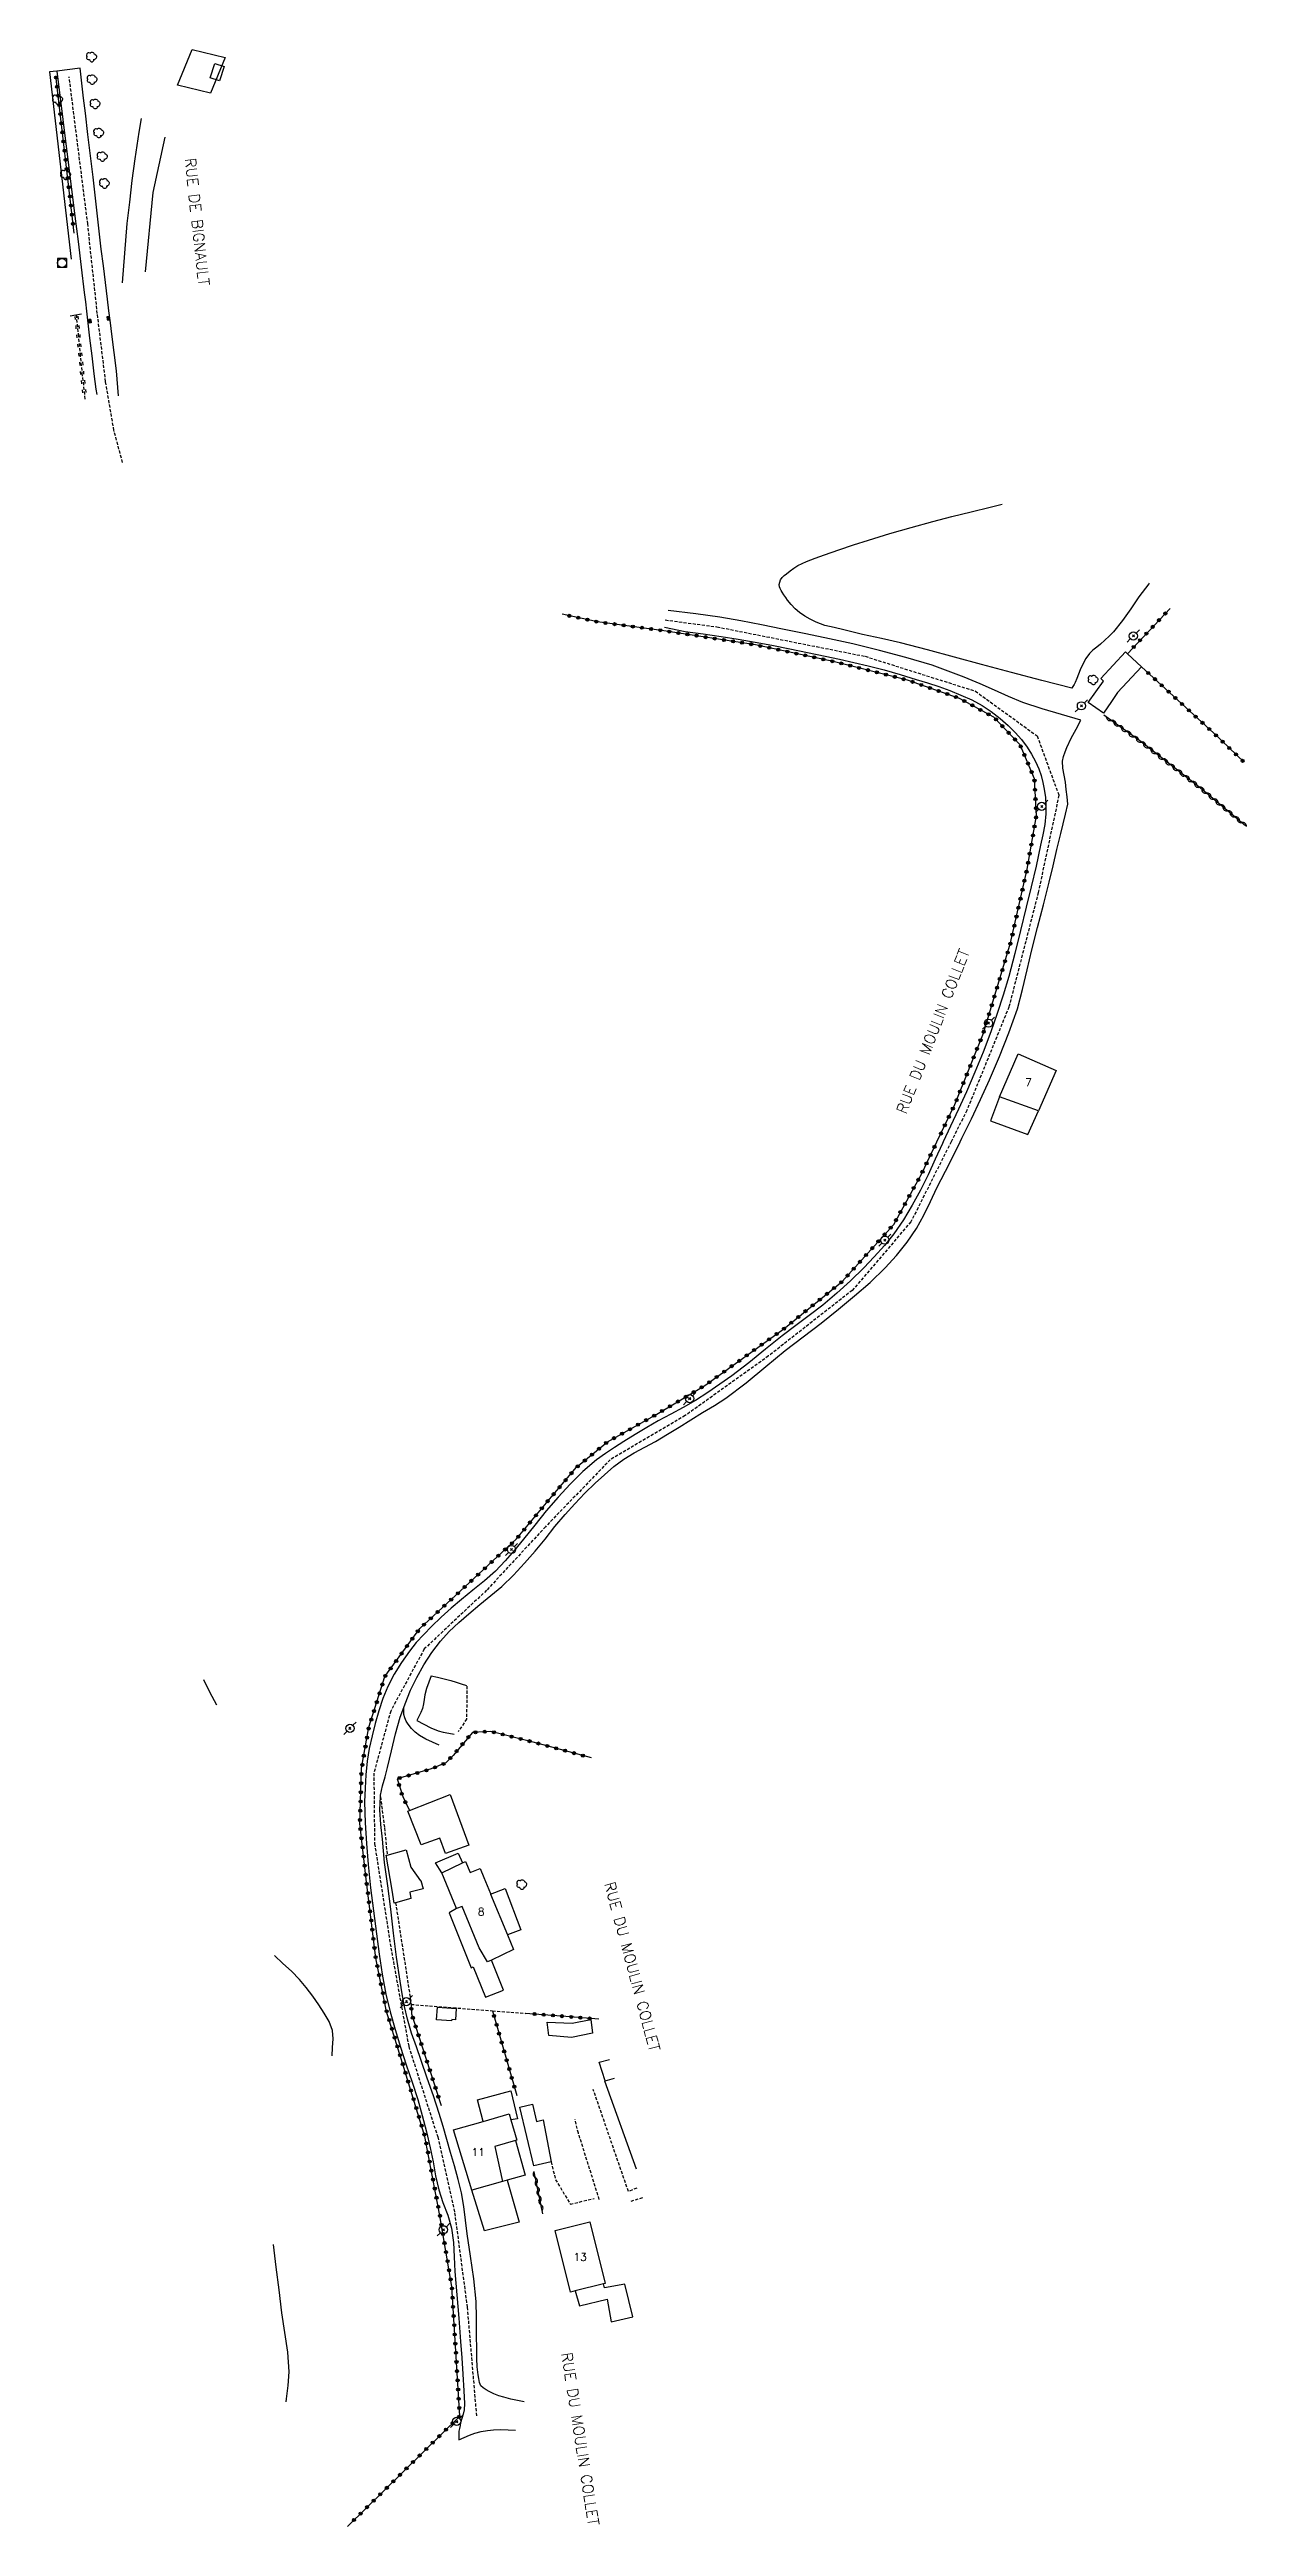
# Model space of a CAD drawing. Header units: millimetres. Extents: x 133168 to 134000, y 130000 to 131000.
# Drawn here: x 133593.2 to 133788.3, y 130450.4 to 130854 of the extents above; entities that cross this region are included whole.
import ezdxf
from ezdxf.enums import TextEntityAlignment as Align

# ---------------------------------------------------------------- set-up
doc = ezdxf.new("R2010")
doc.units = ezdxf.units.MM
doc.linetypes.add('DASHED', pattern=[0.75, 0.5, -0.25])
doc.layers.get('0').update_dxf_attribs({"linetype": 'CONTINUOUS'})
for name, color, linetype in [('W0001', 6, 'DASHED'), ('W0006', 2, 'CONTINUOUS'), ('W0008', 7, 'CONTINUOUS'), ('W0017', 7, 'CONTINUOUS'), ('W0101', 7, 'CONTINUOUS'), ('W0104', 1, 'CONTINUOUS'), ('W0112', 1, 'DASHED'), ('W0120', 7, 'CONTINUOUS'), ('W0211', 2, 'CONTINUOUS'), ('W0220', 5, 'DASHED'), ('W0300', 7, 'CONTINUOUS'), ('W0310', 3, 'CONTINUOUS'), ('W0323', 7, 'CONTINUOUS'), ('W0330', 7, 'CONTINUOUS'), ('W0401', 7, 'CONTINUOUS'), ('W0420', 7, 'CONTINUOUS'), ('W0473', 7, 'CONTINUOUS'), ('W0510', 5, 'CONTINUOUS'), ('W0511', 5, 'CONTINUOUS'), ('W0989', 7, 'CONTINUOUS'), ('W0991', 7, 'CONTINUOUS')]:
    doc.layers.add(name, color=color, linetype=linetype)
doc.styles.get("Standard").update_dxf_attribs({"font": 'romans.shx', "width": 0.85})

msp = doc.modelspace()

# ---------------------------------------------------------------- texts
at = {"layer": 'W0989'}
for s, rotation, p in [('RUE DE BIGNAULT', 276.224, (133615.21, 130836.19)), ('RUE DU MOULIN COLLET', 68.6761, (133732.71, 130680.41)), ('RUE DU MOULIN COLLET', 285.1443, (133683.53, 130555.14)), ('RUE DU MOULIN COLLET', 278.9602, (133676.54, 130478.59))]:
    msp.add_text(s, height=1.75, rotation=rotation, dxfattribs=at).set_placement(p)
at = {"layer": 'W0991'}
for s, p in [('7', (133752.63, 130685.68)), ('8', (133663.47, 130550.56)), ('11', (133662.98, 130511.39)), ('13', (133679.62, 130494.31))]:
    msp.add_text(s, height=1.25, dxfattribs=at).set_placement(p, align=Align.MIDDLE_CENTER)

# ---------------------------------------------------------------- blocks, each defined once
blk = doc.blocks.new('T300')
for p, q in [((-0.8, 0.51), (-0.86, 0.34)), ((-0.86, 0.34), (-0.86, 0.17)), ((-0.86, 0.17), (-0.74, 0.06)), ((-0.69, 0.63), (-0.8, 0.51)), ((-0.8, -0.06), (-0.74, 0.06)), ((-0.74, 0.06), (-0.69, 0.11)), ((-0.57, 0.69), (-0.69, 0.63)), ((-0.46, 0.69), (-0.57, 0.69)), ((-0.29, 0.63), (-0.46, 0.69)), ((-0.29, 0.63), (-0.17, 0.74)), ((-0.23, 0.57), (-0.29, 0.63)), ((-0.17, 0.74), (-0.06, 0.8)), ((-0.06, 0.8), (0.06, 0.8)), ((0.06, 0.8), (0.23, 0.74)), ((0.23, 0.74), (0.34, 0.63)), ((0.34, 0.63), (0.4, 0.51)), ((0.46, 0.46), (0.34, 0.46)), ((0.4, 0.51), (0.4, 0.46)), ((0.57, 0.4), (0.46, 0.46)), ((0.57, 0.4), (0.69, 0.29)), ((0.69, 0.29), (0.74, 0.17)), ((0.74, 0.06), (0.69, -0.17)), ((0.74, 0.17), (0.74, 0.06)), ((-0.8, -0.17), (-0.8, -0.06)), ((-0.8, -0.23), (-0.8, -0.17)), ((-0.74, -0.34), (-0.8, -0.23)), ((-0.69, -0.4), (-0.74, -0.34)), ((-0.51, -0.46), (-0.69, -0.4)), ((-0.4, -0.46), (-0.51, -0.46)), ((-0.4, -0.46), (-0.34, -0.46)), ((-0.34, -0.46), (-0.34, -0.4)), ((-0.34, -0.51), (-0.34, -0.46)), ((-0.29, -0.63), (-0.34, -0.51)), ((-0.17, -0.74), (-0.29, -0.63)), ((-0.06, -0.8), (-0.17, -0.74)), ((0.06, -0.8), (-0.06, -0.8)), ((0.17, -0.74), (0.06, -0.8)), ((0.23, -0.69), (0.17, -0.74)), ((0.29, -0.46), (0.23, -0.46)), ((0.29, -0.63), (0.23, -0.69)), ((0.46, -0.4), (0.29, -0.46)), ((0.34, -0.51), (0.29, -0.63)), ((0.34, -0.51), (0.34, -0.46)), ((0.57, -0.34), (0.46, -0.4)), ((0.63, -0.29), (0.57, -0.34)), ((0.69, -0.17), (0.63, -0.29))]:
    blk.add_line(p, q)
blk = doc.blocks.new('T401')
for p, q in [((-0.3, 0.3), (0, 0.3)), ((-0.3, -0.25), (-0.3, 0.3)), ((-0.3, 0.15), (0, 0.15)), ((-0.3, 0), (0, 0)), ((0, 0.3), (0, -0.25)), ((-0.3, -0.15), (0, -0.15)), ((-0.3, -0.25), (-0.3, -0.3)), ((-0.3, -0.3), (0, -0.3)), ((0, -0.3), (0, -0.25))]:
    blk.add_line(p, q)
blk = doc.blocks.new('T420')
for p, q in [((0.75, 0.75), (-0.75, 0.75)), ((-0.75, 0.75), (-0.75, -0.75)), ((0.75, 0.75), (0.75, -0.75)), ((0.75, -0.75), (-0.75, -0.75))]:
    blk.add_line(p, q)
blk.add_ellipse((0, 0), major_axis=(-0.53, 0.53), ratio=1, start_param=3.926991, end_param=10.210176)
blk = doc.blocks.new('T473')
for p, q in [((-0.166667, 0.166667), (0.166667, -0.166667)), ((-0.166667, -0.166667), (0.166667, 0.166667)), ((0.500001, 0.500001), (1.000002, 1.000002)), ((-1.000002, -1.000002), (-0.500001, -0.500001))]:
    blk.add_line(p, q)
blk.add_ellipse((0, 0), major_axis=(0.471405, 0.471405), ratio=1, start_param=5.4977871438, end_param=11.780972451)
blk = doc.blocks.new('t323o')
at = {"color": 0, "linetype": 'Continuous'}
for radius in [0.25, 0.15]:
    blk.add_circle((0, 0), radius, dxfattribs=at)
blk = doc.blocks.new('t310o')
at = {"color": 0, "linetype": 'Continuous'}
for centre, start, end in [((-0.5, 0.38), 216.8699, 323.1304), ((0.5, -0.37), 36.8699, 143.1303)]:
    blk.add_arc(centre, 0.625, start, end, dxfattribs=at)
blk = doc.blocks.new('t220o')
at = {"color": 0, "linetype": 'Continuous'}
for p, q in [((-0.25, 0.25), (0.25, 0.25)), ((-0.25, -0.25), (0.25, -0.25))]:
    blk.add_line(p, q, dxfattribs=at)

# ---------------------------------------------------------------- linework, layer by layer
at = {"layer": 'W0001'}
for points in [[(133605.06, 130786.68), (133603.66, 130791.93), (133602.3, 130799.85), (133600.95, 130810.94), (133599.39, 130825.54), (133596.36, 130849.51)], [(133693.48, 130761.02), (133701.9, 130759.9), (133726.03, 130755.1), (133744, 130749.42), (133754.05, 130742.13), (133757.6, 130732.46), (133754.24, 130716.62), (133749.45, 130697.95), (133742.6, 130681.12), (133740.04, 130676)], [(133740.04, 130676), (133733.5, 130662.97), (133723.93, 130651.79), (133710.29, 130641.1), (133696.73, 130631.38), (133684.52, 130624.2), (133673.96, 130613.28), (133664.37, 130602.92), (133654.2, 130593.36), (133648.74, 130583.25), (133646, 130573.15), (133646.11, 130561.64), (133648.78, 130544.63), (133651.68, 130528.6), (133656.4, 130513.86), (133659.16, 130501.47), (133661.2, 130486.12), (133662.72, 130468.31)]]:
    msp.add_lwpolyline(points, dxfattribs=at)
at = {"layer": 'W0006'}
msp.add_lwpolyline([(133594.36, 130850.45), (133593.17, 130850.31), (133596.67, 130819.83)], dxfattribs=at)
at = {"layer": 'W0008'}
for points in [[(133604.4, 130797.52), (133604.06, 130801.62), (133603.71, 130804.59), (133603.34, 130807.56), (133603.1, 130809.46), (133602.85, 130811.37), (133602.61, 130813.28), (133602.27, 130816), (133601.93, 130818.72), (133601.6, 130821.43), (133601.16, 130825.35), (133600.72, 130829.26), (133600.28, 130833.17), (133599.85, 130836.65), (133599.42, 130840.12), (133599, 130843.6), (133598.71, 130846.04), (133598.42, 130848.47), (133598.14, 130850.9), (133594.36, 130850.45), (133595.35, 130842.58), (133596.33, 130834.71), (133597.31, 130826.84), (133597.82, 130822.68), (133598.33, 130818.53), (133598.83, 130814.37), (133599.01, 130812.87), (133599.19, 130811.36), (133599.37, 130809.85), (133599.7, 130806.94), (133600.04, 130804.03), (133600.38, 130801.12), (133600.69, 130798.62), (133600.89, 130797.77)], [(133759.08, 130730.99), (133758.95, 130732.18), (133758.81, 130733.38), (133758.67, 130734.57), (133758.45, 130735.73), (133758.23, 130736.88), (133758.2, 130738.02), (133758.36, 130738.77), (133758.62, 130739.51), (133758.9, 130740.25), (133759.58, 130741.76), (133760.39, 130743.23), (133761.19, 130744.7), (133758.02, 130745.61), (133754.85, 130746.52), (133751.73, 130747.57), (133749.39, 130748.55), (133747.09, 130749.61), (133744.78, 130750.64), (133742.19, 130751.69), (133739.58, 130752.69), (133736.95, 130753.63), (133732.69, 130754.93), (133728.38, 130756.06), (133724.04, 130757.11), (133720.22, 130757.97), (133716.39, 130758.76), (133712.56, 130759.53), (133709.17, 130760.22), (133705.78, 130760.89), (133702.38, 130761.49), (133698.45, 130762.03), (133693.95, 130762.58)], [(133693.33, 130759.85), (133696.71, 130759.12), (133699.65, 130758.75), (133702.6, 130758.33), (133705.35, 130757.89), (133708.1, 130757.42), (133710.84, 130756.91), (133713.74, 130756.34), (133716.63, 130755.72), (133719.52, 130755.1), (133721.86, 130754.61), (133724.19, 130754.11), (133726.51, 130753.57), (133729.13, 130752.88), (133731.74, 130752.12), (133734.34, 130751.33), (133736.19, 130750.76), (133738.03, 130750.17), (133739.85, 130749.51), (133741.64, 130748.79), (133743.42, 130748), (133745.11, 130747.07), (133746.59, 130746.09), (133748.01, 130744.99), (133749.34, 130743.8), (133750.45, 130742.71), (133751.49, 130741.55), (133752.43, 130740.31), (133753.15, 130739.18), (133753.79, 130737.98), (133754.33, 130736.75), (133754.69, 130735.67), (133754.98, 130734.55), (133755.21, 130733.43), (133755.39, 130732.11), (133755.49, 130730.77), (133755.49, 130729.44), (133755.31, 130727.72), (133754.98, 130726.02), (133754.62, 130724.31), (133753.9, 130720.93), (133753.08, 130717.56), (133752.25, 130714.2), (133751.35, 130710.43), (133750.43, 130706.67), (133749.42, 130702.93), (133748.51, 130699.9), (133747.55, 130696.88), (133746.52, 130693.89), (133745.26, 130690.6), (133743.92, 130687.35), (133742.52, 130684.13), (133741.25, 130681.32), (133739.94, 130678.53), (133738.75, 130676)], [(133741.51, 130676), (133741.8, 130676.6), (133743.34, 130679.74), (133744.85, 130682.9), (133746.29, 130686.09), (133747.93, 130689.9), (133749.47, 130693.74), (133750.83, 130697.64), (133751.69, 130700.82), (133752.44, 130704.03), (133753.19, 130707.25), (133754.13, 130710.94), (133755.08, 130714.63), (133756.01, 130718.32), (133756.65, 130720.96), (133757.28, 130723.6), (133757.92, 130726.24), (133758.31, 130727.82), (133758.69, 130729.4), (133759.08, 130730.99)], [(133738.75, 130676), (133738.63, 130675.74), (133737.46, 130673.18), (133736.29, 130670.63), (133735.03, 130668.12), (133733.69, 130665.69), (133732.27, 130663.31), (133730.71, 130661.02), (133729.17, 130659.09), (133727.52, 130657.23), (133725.81, 130655.44), (133723.66, 130653.34), (133721.42, 130651.34), (133719.12, 130649.4), (133716.94, 130647.7), (133714.73, 130646.06), (133712.52, 130644.4), (133709.79, 130642.21), (133707.08, 130640), (133704.31, 130637.87), (133702.38, 130636.49), (133700.41, 130635.14), (133698.4, 130633.86), (133696.4, 130632.71), (133694.37, 130631.63), (133692.34, 130630.52), (133690.46, 130629.43), (133688.59, 130628.32), (133686.75, 130627.17), (133685.23, 130626.21), (133683.72, 130625.23), (133682.27, 130624.18), (133680.07, 130622.29), (133678, 130620.22), (133676.01, 130618.08), (133674.09, 130615.85), (133672.24, 130613.54), (133670.37, 130611.25), (133668.9, 130609.48), (133667.41, 130607.72), (133665.84, 130606.05), (133664.04, 130604.46), (133662.14, 130602.97), (133660.27, 130601.45), (133658.61, 130600.01), (133656.98, 130598.55), (133655.4, 130597.02), (133654.14, 130595.73), (133652.92, 130594.41), (133651.79, 130593.02), (133650.48, 130591.18), (133649.3, 130589.24), (133648.27, 130587.24), (133647.47, 130585.29), (133646.8, 130583.28), (133646.22, 130581.24), (133645.7, 130579.21), (133645.26, 130577.14), (133644.92, 130575.07), (133644.69, 130572.88), (133644.56, 130570.67), (133644.5, 130568.46), (133644.56, 130565.05), (133644.79, 130561.65), (133645.09, 130558.24), (133645.46, 130554.47), (133645.92, 130550.71), (133646.42, 130546.95), (133646.86, 130543.66), (133647.34, 130540.37), (133647.96, 130537.11), (133648.67, 130534.22), (133649.49, 130531.34), (133650.35, 130528.48), (133651.27, 130525.63), (133652.24, 130522.79), (133653.14, 130519.94), (133653.88, 130517.33), (133654.57, 130514.71), (133655.2, 130512.08), (133655.65, 130509.8), (133656.06, 130507.51), (133656.57, 130505.25), (133657.26, 130503.17), (133658.03, 130501.1), (133658.63, 130499), (133658.95, 130496.68), (133659.07, 130494.32), (133659.2, 130491.96), (133659.52, 130488.15), (133659.84, 130484.34), (133660.14, 130480.52), (133660.33, 130477.85), (133660.52, 130475.18), (133660.64, 130472.51), (133660.71, 130471.47), (133660.76, 130470.43), (133660.7, 130469.4), (133660.55, 130468.69), (133660.34, 130467.98), (133660.14, 130467.27), (133660.04, 130466.82), (133659.93, 130466.37), (133659.86, 130465.91), (133659.83, 130465.45), (133659.83, 130464.97), (133659.83, 130464.5), (133660.7, 130464.89), (133661.57, 130465.28), (133662.46, 130465.61), (133663.46, 130465.85), (133664.49, 130466.02), (133665.51, 130466.14), (133666.7, 130466.17), (133667.89, 130466.13), (133669.08, 130466.09)], [(133670.51, 130470.72), (133669.4, 130470.94), (133668.29, 130471.15), (133667.2, 130471.44), (133666.37, 130471.7), (133665.56, 130472), (133664.79, 130472.38), (133664.29, 130472.65), (133663.82, 130472.96), (133663.44, 130473.33), (133663.2, 130473.86), (133663.08, 130474.48), (133662.98, 130475.09), (133662.82, 130476.42), (133662.79, 130477.76), (133662.77, 130479.11), (133662.73, 130481.75), (133662.73, 130484.4), (133662.65, 130487.04), (133662.29, 130490.73), (133661.75, 130494.41), (133661.21, 130498.09), (133660.94, 130500.32), (133660.66, 130502.54), (133660.29, 130504.74), (133659.76, 130506.95), (133659.13, 130509.14), (133658.49, 130511.33), (133657.89, 130513.46), (133657.28, 130515.58), (133656.64, 130517.7), (133655.7, 130520.58), (133654.71, 130523.44), (133653.73, 130526.3), (133652.94, 130528.54), (133652.15, 130530.77), (133651.47, 130533.04), (133651.01, 130535.1), (133650.63, 130537.17), (133650.29, 130539.26), (133649.71, 130543.14), (133649.22, 130547.05), (133648.75, 130550.95), (133648.25, 130554.76), (133647.76, 130558.57), (133647.39, 130562.38), (133647.16, 130564.77), (133646.98, 130567.16), (133647.07, 130569.27), (133647.08, 130569.53), (133647.39, 130571.04), (133647.82, 130572.55), (133648.24, 130574.05), (133648.88, 130576.79), (133649.52, 130579.53), (133650.29, 130582.23), (133650.86, 130583.82), (133651.08, 130584.44), (133651.97, 130586.63), (133652.99, 130588.74), (133654.14, 130590.79), (133655.42, 130592.77), (133656.84, 130594.64), (133658.29, 130596.21), (133659.85, 130597.68), (133661.45, 130599.11), (133663.24, 130600.6), (133665.08, 130602.05), (133666.86, 130603.56), (133668.73, 130605.4), (133670.52, 130607.32), (133672.27, 130609.29), (133673.91, 130611.28), (133675.51, 130613.31), (133677.17, 130615.3), (133678.74, 130617.03), (133680.36, 130618.73), (133682.04, 130620.36), (133683.55, 130621.75), (133685.11, 130623.09), (133686.74, 130624.31), (133688.42, 130625.33), (133690.16, 130626.25), (133691.89, 130627.18), (133693.82, 130628.34), (133695.72, 130629.52), (133697.62, 130630.71), (133699.55, 130631.87), (133701.47, 130633.02), (133703.35, 130634.23), (133706.65, 130636.7), (133709.83, 130639.36), (133713.02, 130642), (133715.93, 130644.24), (133718.85, 130646.45), (133721.72, 130648.74), (133724.32, 130650.89), (133726.88, 130653.1), (133729.28, 130655.45), (133731.12, 130657.49), (133732.86, 130659.62), (133734.42, 130661.86), (133735.62, 130664.02), (133736.68, 130666.26), (133737.74, 130668.51), (133739.1, 130671.2), (133740.46, 130673.89), (133741.51, 130676)]]:
    msp.add_lwpolyline(points, dxfattribs=at)
at = {"layer": 'W0017'}
msp.add_lwpolyline([(133656.63, 130577.69), (133655.54, 130578.18), (133654.45, 130578.68), (133653.44, 130579.29), (133652.75, 130579.82), (133652.11, 130580.41), (133651.58, 130581.09), (133651.29, 130581.59), (133651.05, 130582.12), (133650.89, 130582.68), (133650.86, 130583.05), (133650.86, 130583.44), (133650.86, 130583.82)], dxfattribs=at)
at = {"layer": 'W0101'}
for points in [[(133747.92, 130683.33), (133750.94, 130690.35)], [(133750.94, 130690.35), (133757.18, 130687.61), (133754.29, 130681.02), (133747.92, 130683.33)], [(133688.81, 130508.6), (133683.62, 130522.95), (133683.7, 130522.98), (133685.19, 130523.45)], [(133658.99, 130514.99), (133663.8, 130516.37), (133668.07, 130517.6), (133668.34, 130516.66), (133669.29, 130513.34), (133669.09, 130513.28), (133665.69, 130512.31), (133666.96, 130506.62), (133661.95, 130505.19)], [(133661.95, 130505.19), (133658.99, 130514.99)]]:
    msp.add_lwpolyline(points, dxfattribs=at)
for points in [[(133664.5, 130542.37), (133663.14, 130544.67), (133660.36, 130551.43), (133659.48, 130551.06), (133657.07, 130556.89), (133660.42, 130558.5), (133660.92, 130558.74), (133661.67, 130556.94), (133663.3, 130557.62), (133663.92, 130556.12), (133665, 130553.5), (133665.02, 130553.44), (133667.76, 130546.78), (133667.79, 130546.79), (133668.77, 130544.42), (133665.14, 130542.68)], [(133678.04, 130488.59), (133675.55, 130498.64), (133681.2, 130500.04), (133683.69, 130489.99), (133683.41, 130489.92), (133678.79, 130488.77)]]:
    msp.add_lwpolyline(points, close=True, dxfattribs=at)
at = {"layer": 'W0104'}
for points in [[(133620.85, 130848.88), (133619.34, 130849.37), (133620.1, 130851.68), (133621.6, 130851.19)], [(133771.05, 130753.4), (133767.15, 130749.23), (133767.15, 130749.23), (133766.19, 130747.73), (133766.18, 130747.73), (133764.87, 130745.81), (133762.39, 130747.57), (133764.89, 130751.07), (133764.42, 130751.51), (133768.46, 130755.82), (133768.77, 130755.53)], [(133657.67, 130560.05), (133656.76, 130562.55), (133653.69, 130561.43), (133651.54, 130566.95), (133651.81, 130567.06), (133658.45, 130569.64), (133661.45, 130561.42)], [(133651.27, 130560.62), (133652.02, 130557.82), (133653.59, 130555.61), (133653.66, 130555.63), (133654.01, 130554.3), (133651.86, 130553.74), (133652.04, 130552.69), (133649.54, 130552.02), (133649.33, 130551.97), (133648.97, 130554.07), (133647.99, 130559.75), (133648.17, 130559.79)], [(133659.43, 130534.76), (133659.28, 130532.94), (133658.69, 130532.99), (133658.67, 130532.76), (133656.21, 130532.96), (133656.38, 130535.01)], [(133674.23, 130532.55), (133678.33, 130532.4), (133681.33, 130532.97), (133681.62, 130530.77), (133678.21, 130530.05), (133674.51, 130530.39)], [(133672.07, 130509.13), (133669.78, 130518.69), (133671.82, 130519.18), (133672.49, 130516.39), (133673.57, 130516.64), (133674.86, 130509.8)]]:
    msp.add_lwpolyline(points, close=True, dxfattribs=at)
for points in [[(133747.92, 130683.33), (133746.46, 130679.43), (133752.55, 130677.16), (133754.29, 130681.02)], [(133657.07, 130556.89), (133656.03, 130558.51), (133659.75, 130560.08), (133660.42, 130558.5)], [(133659.48, 130551.06), (133658.25, 130550.35), (133661.85, 130541.41), (133661.85, 130541.41), (133662.2, 130541.56), (133664.2, 130536.61), (133667.11, 130537.78), (133665.14, 130542.68)], [(133665.02, 130553.44), (133667.4, 130554.34), (133669.96, 130547.61), (133667.79, 130546.79)], [(133683.7, 130522.98), (133682.69, 130526.02), (133684.38, 130526.48)], [(133663.8, 130516.37), (133662.87, 130519.93), (133668.29, 130521.35), (133669.38, 130516.8), (133668.34, 130516.66)], [(133669.09, 130513.28), (133670.66, 130507.65), (133667.72, 130506.84), (133666.96, 130506.62)], [(133667.72, 130506.84), (133669.66, 130499.97), (133664.03, 130498.56), (133661.95, 130505.19)], [(133678.79, 130488.77), (133679.52, 130486.34), (133684.02, 130487.41), (133684.66, 130483.73), (133688.18, 130484.57), (133686.91, 130489.86), (133683.57, 130489.27), (133683.41, 130489.92)]]:
    msp.add_lwpolyline(points, dxfattribs=at)
at = {"layer": 'W0112'}
for points in [[(133661.14, 130587.32), (133661.11, 130581.94), (133659.71, 130579.84)], [(133647.07, 130569.27), (133647.73, 130564.2), (133648.17, 130559.79)], [(133649.54, 130552.02), (133652.09, 130535.45), (133658.94, 130534.91), (133665.34, 130534.41), (133670.68, 130533.99)], [(133688.83, 130505.51), (133687.46, 130504.96), (133681.74, 130521.6)], [(133682.73, 130503.65), (133679.32, 130514.48), (133678.78, 130516.69)], [(133674.86, 130509.8), (133675.61, 130506.89), (133678.01, 130502.9), (133681.89, 130503.83)], [(133687.9, 130503.37), (133690.01, 130504.08)]]:
    msp.add_lwpolyline(points, dxfattribs=at)
at = {"layer": 'W0120'}
msp.add_lwpolyline([(133614.02, 130848.16), (133616.4, 130853.96), (133621.79, 130852.68), (133619.41, 130846.88), (133614.02, 130848.16)], close=True, dxfattribs=at)
msp.add_lwpolyline([(133596.51, 130810.57), (133598.36, 130810.9)], dxfattribs=at)
at = {"layer": 'W0211'}
for points in [[(133608.07, 130842.71), (133607.72, 130840.52), (133607.37, 130838.33), (133607.04, 130836.13), (133606.58, 130832.63), (133606.18, 130829.11), (133605.78, 130825.6)], [(133605.78, 130825.6), (133605.02, 130815.94)]]:
    msp.add_lwpolyline(points, dxfattribs=at)
at = {"layer": 'W0220'}
msp.add_lwpolyline([(133597.51, 130810.73), (133597.82, 130807.57), (133598.13, 130804.41), (133598.45, 130801.25), (133598.79, 130798.26), (133598.96, 130796.81)], dxfattribs=at)
at = {"layer": 'W0310'}
for points in [[(133788.02, 130727.49), (133780.65, 130733.64), (133770.76, 130741.32), (133764.92, 130745.52)], [(133673.51, 130501.35), (133672.13, 130508.15)]]:
    msp.add_lwpolyline(points, dxfattribs=at)
at = {"layer": 'W0323'}
for points in [[(133597.17, 130824.07), (133594.2, 130849.68)], [(133737.73, 130676), (133740.65, 130682.1), (133745.29, 130693.68), (133749.74, 130708.4), (133752.41, 130720.41), (133753.94, 130729.15), (133753.62, 130735.14), (133751.28, 130740.65), (133747.01, 130745.17), (133741.43, 130748.24), (133732.96, 130751.22), (133720.81, 130754.27), (133708.18, 130756.97), (133693.22, 130759.27), (133682.46, 130760.71), (133676.67, 130761.94)], [(133768.77, 130755.53), (133775.7, 130762.87)], [(133771.05, 130753.4), (133782.82, 130742.57), (133787.76, 130737.84)], [(133641.68, 130450.39), (133659.99, 130468.35), (133658.71, 130489.5), (133656.71, 130501.34), (133654.32, 130513.94), (133650.89, 130525.16), (133648.08, 130534.32), (133646.3, 130542.99), (133644.76, 130555.86), (133643.71, 130564.93), (133644.01, 130573.95), (133645.2, 130580.63), (133647.79, 130588.88), (133653.48, 130596.7), (133662.28, 130604.83), (133669.25, 130611.3), (133674.92, 130618.16), (133679.01, 130622.96), (133684.08, 130627.12), (133691.82, 130631.46), (133699.94, 130636.31), (133712.78, 130645.53), (133722.31, 130653.25), (133730.69, 130662.55), (133735.25, 130670.85), (133737.73, 130676)], [(133681.48, 130575.6), (133671.98, 130578.18), (133665.08, 130579.92), (133662.06, 130579.76), (133658.9, 130576.03), (133657.72, 130574.79), (133655.36, 130573.81), (133649.8, 130572.23), (133650.7, 130569.31), (133651.81, 130567.06)], [(133652.09, 130535.45), (133652.13, 130533.94), (133656.96, 130519)], [(133665.34, 130534.41), (133669.3, 130520.6)], [(133682.64, 130533.04), (133677.3, 130533.49), (133670.68, 130533.99)]]:
    msp.add_lwpolyline(points, dxfattribs=at)
at = {"layer": 'W0330'}
for points in [[(133759.72, 130749.89), (133754.8, 130751.18), (133749.89, 130752.48), (133744.98, 130753.77), (133740.58, 130754.96), (133736.19, 130756.15), (133731.77, 130757.29), (133728.7, 130757.99), (133725.61, 130758.67), (133722.54, 130759.41), (133721.01, 130759.77), (133719.49, 130760.14), (133718.03, 130760.67), (133717.1, 130761.13), (133716.2, 130761.65), (133715.36, 130762.25), (133714.66, 130762.86), (133714.01, 130763.53), (133713.41, 130764.24), (133713.1, 130764.66), (133712.8, 130765.1), (133712.53, 130765.55), (133712.35, 130765.84), (133712.17, 130766.13), (133712.06, 130766.44), (133712.05, 130766.81), (133712.13, 130767.19), (133712.26, 130767.55), (133712.52, 130767.92), (133712.87, 130768.25), (133713.23, 130768.56), (133713.81, 130769.04), (133714.44, 130769.47), (133715.08, 130769.88), (133716.46, 130770.56), (133717.92, 130771.1), (133719.39, 130771.62), (133721.76, 130772.47), (133724.15, 130773.27), (133726.56, 130774.04), (133730.04, 130775.1), (133733.55, 130776.11), (133737.07, 130777.07), (133740.17, 130777.88), (133743.29, 130778.65), (133746.41, 130779.39), (133748.37, 130779.87)], [(133772.33, 130767.03), (133772.24, 130766.91), (133770.64, 130764.8), (133769.3, 130762.86), (133767.97, 130760.91), (133766.49, 130759.1), (133765.81, 130758.4), (133765.1, 130757.73), (133764.37, 130757.07), (133763.76, 130756.58), (133763.14, 130756.1), (133762.58, 130755.57), (133761.99, 130754.74), (133761.52, 130753.83), (133761.08, 130752.9), (133760.79, 130752.2), (133760.53, 130751.5), (133760.23, 130750.81), (133760.06, 130750.5), (133759.89, 130750.2), (133759.72, 130749.89)], [(133655.32, 130589), (133654.95, 130587.96), (133654.59, 130586.93), (133654.29, 130585.88), (133654.18, 130585.14), (133654.1, 130584.4), (133653.95, 130583.67), (133653.68, 130583), (133653.34, 130582.35), (133653.01, 130581.71), (133654.14, 130581.11), (133655.27, 130580.51), (133656.45, 130580.03), (133657.31, 130579.81), (133658.2, 130579.65), (133659.08, 130579.49)], [(133655.32, 130589), (133656.39, 130588.75), (133657.47, 130588.51), (133658.53, 130588.23), (133659.39, 130587.97), (133660.25, 130587.69), (133661.1, 130587.4)]]:
    msp.add_lwpolyline(points, dxfattribs=at)
at = {"layer": 'W0510'}
for points in [[(133620.4, 130584.22), (133619.68, 130585.6), (133618.96, 130586.99), (133618.31, 130588.34)], [(133639.19, 130527.06), (133639.28, 130528.45), (133639.37, 130529.84), (133639.26, 130531.18), (133638.72, 130532.64), (133637.9, 130534.04), (133637.02, 130535.39), (133636.05, 130536.82), (133635, 130538.19), (133633.89, 130539.51), (133632.57, 130540.85), (133631.18, 130542.13), (133629.79, 130543.4)], [(133631.71, 130470.72), (133631.77, 130471.18), (133632.04, 130473.38), (133632.18, 130475.59), (133631.98, 130478.79), (133631.5, 130482), (133631.01, 130485.21), (133630.55, 130488.92), (133630.1, 130492.64), (133629.64, 130496.35)]]:
    msp.add_lwpolyline(points, dxfattribs=at)
at = {"layer": 'W0511'}
msp.add_lwpolyline([(133608.78, 130817.73), (133610.05, 130830.69), (133612, 130839.69)], dxfattribs=at)

# ---------------------------------------------------------------- block references
at = {"layer": 'W0220'}
for p, rotation in [((133597.56, 130810.24), 275.6028606799328), ((133597.7, 130808.75), 275.6028606799328), ((133597.85, 130807.25), 275.6208188703525), ((133598, 130805.76), 275.6208188703525), ((133598.14, 130804.27), 275.8937608677662), ((133598.3, 130802.78), 275.8937608677662), ((133598.45, 130801.28), 275.8937608677662), ((133598.62, 130799.79), 276.3779581108031), ((133598.78, 130798.3), 276.3779581108031)]:
    msp.add_blockref('t220o', p, dxfattribs=dict(at, rotation=rotation))
at = {"layer": 'W0300', "rotation": 359.9999899820874}
for p in [(133600.05, 130852.73), (133600.13, 130849.05), (133594.52, 130845.82), (133600.63, 130845.09), (133601.21, 130840.36), (133595.82, 130833.55), (133601.79, 130836.5), (133602.15, 130832.13), (133670.13, 130554.97)]:
    msp.add_blockref('T300', p, dxfattribs=at)
at = {"layer": 'W0300'}
msp.add_blockref('T300', (133763.22, 130751.25), dxfattribs=at)
at = {"layer": 'W0310'}
for p, rotation in [((133766.13, 130744.65), 144.2161330897012), ((133767.35, 130743.77), 144.2161330897012), ((133768.57, 130742.89), 144.2161330897012), ((133769.79, 130742.01), 144.2161330897012), ((133771, 130741.13), 142.172775195288), ((133772.18, 130740.21), 142.172775195288), ((133773.37, 130739.29), 142.172775195288), ((133774.55, 130738.37), 142.172775195288), ((133775.73, 130737.45), 142.172775195288), ((133776.92, 130736.53), 142.172775195288), ((133778.1, 130735.61), 142.172775195288), ((133779.29, 130734.69), 142.172775195288), ((133780.47, 130733.77), 142.172775195288), ((133781.63, 130732.81), 140.1572119168136), ((133782.78, 130731.85), 140.1572119168136), ((133783.93, 130730.89), 140.1572119168136), ((133785.09, 130729.93), 140.1572119168136), ((133786.24, 130728.97), 140.1572119168136), ((133787.39, 130728.01), 140.1572119168136), ((133672.32, 130507.23), 101.4669511687734), ((133672.62, 130505.76), 101.4669511687734), ((133672.92, 130504.29), 101.4669511687734), ((133673.21, 130502.82), 101.4669511687734)]:
    msp.add_blockref('t310o', p, dxfattribs=dict(at, rotation=rotation))
at = {"layer": 'W0323'}
for p, rotation in [((133594.24, 130849.4), 96.60495166587802), ((133594.41, 130847.91), 96.60495166587802), ((133594.58, 130846.42), 96.60495166587802), ((133594.75, 130844.93), 96.60495166587802), ((133594.93, 130843.44), 96.60495166587802), ((133595.1, 130841.95), 96.60495166587802), ((133595.27, 130840.46), 96.60495166587802), ((133595.44, 130838.97), 96.60495166587802), ((133595.62, 130837.48), 96.60495166587802), ((133595.79, 130835.99), 96.60495166587802), ((133595.96, 130834.5), 96.60495166587802), ((133596.13, 130833.01), 96.60495166587802), ((133596.31, 130831.52), 96.60495166587802), ((133596.48, 130830.03), 96.60495166587802), ((133596.65, 130828.54), 96.60495166587802), ((133596.82, 130827.05), 96.60495166587802), ((133597, 130825.56), 96.60495166587802), ((133677.84, 130761.69), 168.06061793931), ((133679.31, 130761.38), 168.06061793931), ((133680.78, 130761.07), 168.06061793931), ((133682.24, 130760.76), 168.06061793931), ((133683.73, 130760.54), 172.3778243249857), ((133773.92, 130760.99), 46.6503366695113), ((133774.95, 130762.08), 46.6503366695113), ((133685.21, 130760.34), 172.3778243249857), ((133686.7, 130760.14), 172.3778243249857), ((133688.19, 130759.95), 172.3778243249857), ((133689.67, 130759.75), 172.3778243249857), ((133691.16, 130759.55), 172.3778243249857), ((133692.65, 130759.35), 172.3778243249857), ((133694.13, 130759.13), 171.2477936663506), ((133695.61, 130758.9), 171.2477936663506), ((133697.1, 130758.67), 171.2477936663506), ((133698.58, 130758.45), 171.2477936663506), ((133700.06, 130758.22), 171.2477936663506), ((133701.54, 130757.99), 171.2477936663506), ((133703.03, 130757.76), 171.2477936663506), ((133704.51, 130757.53), 171.2477936663506), ((133705.99, 130757.31), 171.2477936663506), ((133707.47, 130757.08), 171.2477936663506), ((133708.95, 130756.8), 167.9644247544414), ((133710.42, 130756.49), 167.9644247544414), ((133769.8, 130756.62), 46.6503366695113), ((133770.83, 130757.72), 46.6503366695113), ((133771.86, 130758.81), 46.6503366695113), ((133772.89, 130759.9), 46.6503366695113), ((133711.88, 130756.18), 167.9644247544414), ((133713.35, 130755.87), 167.9644247544414), ((133714.82, 130755.55), 167.9644247544414), ((133716.28, 130755.24), 167.9644247544414), ((133717.75, 130754.93), 167.9644247544414), ((133719.22, 130754.62), 167.9644247544414), ((133720.68, 130754.3), 167.9644247544414), ((133722.14, 130753.94), 165.8860613671605), ((133723.6, 130753.58), 165.8860613671605), ((133725.05, 130753.21), 165.8860613671605), ((133726.5, 130752.84), 165.8860613671605), ((133727.96, 130752.48), 165.8860613671605), ((133772.15, 130752.38), 317.3949092680145), ((133729.41, 130752.11), 165.8860613671605), ((133730.87, 130751.75), 165.8860613671605), ((133732.32, 130751.38), 165.8860613671605), ((133733.76, 130750.94), 160.5992229002992), ((133735.17, 130750.44), 160.5992229002992), ((133736.59, 130749.94), 160.5992229002992), ((133738, 130749.45), 160.5992229002992), ((133739.42, 130748.95), 160.5992229002992), ((133740.83, 130748.45), 160.5992229002992), ((133773.26, 130751.37), 317.3949092680145), ((133774.36, 130750.35), 317.3949092680145), ((133775.47, 130749.34), 317.3949092680145), ((133776.57, 130748.32), 317.3949092680145), ((133742.19, 130747.82), 151.1683083410058), ((133743.5, 130747.1), 151.1683083410058), ((133744.81, 130746.37), 151.1683083410058), ((133746.13, 130745.65), 151.1683083410058), ((133747.35, 130744.81), 133.4423350245235), ((133777.67, 130747.31), 317.3949092680145), ((133778.78, 130746.29), 317.3949092680145), ((133779.88, 130745.27), 317.3949092680145), ((133780.99, 130744.26), 317.3949092680145), ((133748.38, 130743.72), 133.4423350245235), ((133749.41, 130742.63), 133.4423350245235), ((133750.44, 130741.54), 133.4423350245235), ((133751.39, 130740.4), 112.9534642746127), ((133782.09, 130743.24), 317.3949092680145), ((133783.19, 130742.22), 316.2241501491944), ((133784.27, 130741.18), 316.2241501491944), ((133751.98, 130739.02), 112.9534642746127), ((133752.56, 130737.63), 112.9534642746127), ((133753.15, 130736.25), 112.9534642746127), ((133785.35, 130740.15), 316.2241501491944), ((133786.44, 130739.11), 316.2241501491944), ((133787.52, 130738.07), 316.2241501491944), ((133753.63, 130734.85), 93.0554238829681), ((133753.71, 130733.35), 93.0554238829681), ((133753.79, 130731.85), 93.0554238829681), ((133753.89, 130728.86), 80.06388880530614), ((133753.87, 130730.36), 93.0554238829681), ((133753.11, 130724.43), 80.06388880530614), ((133753.37, 130725.91), 80.06388880530614), ((133753.63, 130727.38), 80.06388880530614), ((133752.59, 130721.47), 80.06388880530614), ((133752.85, 130722.95), 80.06388880530614), ((133751.67, 130717.07), 77.469676783438), ((133751.99, 130718.54), 77.469676783438), ((133752.32, 130720), 77.469676783438), ((133750.69, 130712.68), 77.469676783438), ((133751.01, 130714.14), 77.469676783438), ((133751.34, 130715.61), 77.469676783438), ((133749.7, 130708.29), 73.17660012043345), ((133750.04, 130709.75), 77.469676783438), ((133750.36, 130711.21), 77.469676783438), ((133748.4, 130703.98), 73.17660012043345), ((133748.84, 130705.42), 73.17660012043345), ((133749.27, 130706.85), 73.17660012043345), ((133747.53, 130701.11), 73.17660012043345), ((133747.97, 130702.54), 73.17660012043345), ((133746.23, 130696.8), 73.17660012043345), ((133746.67, 130698.24), 73.17660012043345), ((133747.1, 130699.67), 73.17660012043345), ((133744.83, 130692.53), 68.19176684579502), ((133745.36, 130693.93), 73.17660012043345), ((133745.8, 130695.37), 73.17660012043345), ((133743.16, 130688.35), 68.19176684579502), ((133743.71, 130689.74), 68.19176684579502), ((133744.27, 130691.14), 68.19176684579502), ((133741.48, 130684.17), 68.19176684579502), ((133742.04, 130685.57), 68.19176684579502), ((133742.6, 130686.96), 68.19176684579502), ((133739.67, 130680.06), 64.3629645867284), ((133740.32, 130681.41), 64.3629645867284), ((133740.93, 130682.78), 68.19176684579502), ((133738.38, 130677.35), 64.3629645867284), ((133739.02, 130678.7), 64.3629645867284), ((133736.03, 130672.47), 64.35465328483644), ((133736.68, 130673.83), 64.35465328483644), ((133737.33, 130675.18), 64.35465328483644), ((133733.95, 130668.49), 61.1849685602121), ((133734.68, 130669.8), 61.1849685602121), ((133735.38, 130671.12), 64.35465328483644), ((133731.78, 130664.54), 61.1849685602121), ((133732.51, 130665.86), 61.1849685602121), ((133733.23, 130667.17), 61.1849685602121), ((133728.19, 130659.78), 47.98351589335761), ((133729.2, 130660.9), 47.98351589335761), ((133730.2, 130662.01), 47.98351589335761), ((133731.06, 130663.23), 61.1849685602121), ((133725.18, 130656.44), 47.98351589335761), ((133726.19, 130657.55), 47.98351589335761), ((133727.19, 130658.67), 47.98351589335761), ((133720.98, 130652.17), 39.0252184298304), ((133722.15, 130653.12), 39.0252184298304), ((133723.17, 130654.21), 47.98351589335761), ((133724.18, 130655.32), 47.98351589335761), ((133715.16, 130647.45), 39.0252184298304), ((133716.32, 130648.4), 39.0252184298304), ((133717.49, 130649.34), 39.0252184298304), ((133718.65, 130650.29), 39.0252184298304), ((133719.82, 130651.23), 39.0252184298304), ((133710.39, 130643.81), 35.67550199079747), ((133711.61, 130644.69), 35.67550199079747), ((133712.83, 130645.56), 39.0252184298304), ((133713.99, 130646.51), 39.0252184298304), ((133704.3, 130639.44), 35.67550199079747), ((133705.52, 130640.31), 35.67550199079747), ((133706.74, 130641.19), 35.67550199079747), ((133707.95, 130642.06), 35.67550199079747), ((133709.17, 130642.94), 35.67550199079747), ((133699.39, 130635.98), 30.84745381904633), ((133700.64, 130636.81), 35.67550199079747), ((133701.86, 130637.69), 35.67550199079747), ((133703.08, 130638.56), 35.67550199079747), ((133691.67, 130631.37), 29.26167823183394), ((133692.96, 130632.14), 30.84745381904633), ((133694.24, 130632.91), 30.84745381904633), ((133695.53, 130633.68), 30.84745381904633), ((133696.82, 130634.44), 30.84745381904633), ((133698.11, 130635.21), 30.84745381904633), ((133685.12, 130627.71), 29.26167823183394), ((133686.43, 130628.44), 29.26167823183394), ((133687.74, 130629.17), 29.26167823183394), ((133689.05, 130629.91), 29.26167823183394), ((133690.36, 130630.64), 29.26167823183394), ((133680.37, 130624.07), 39.3840313265662), ((133681.53, 130625.02), 39.3840313265662), ((133682.68, 130625.98), 39.3840313265662), ((133683.84, 130626.93), 39.3840313265662), ((133676.25, 130619.73), 49.51988580713872), ((133677.23, 130620.87), 49.51988580713872), ((133678.2, 130622.01), 49.51988580713872), ((133679.21, 130623.12), 39.3840313265662), ((133672.41, 130615.12), 50.46321217925717), ((133673.36, 130616.28), 50.46321217925717), ((133674.32, 130617.44), 50.46321217925717), ((133675.28, 130618.59), 49.51988580713872), ((133669.54, 130611.65), 50.46321217925717), ((133670.5, 130612.81), 50.46321217925717), ((133671.45, 130613.97), 50.46321217925717), ((133665.19, 130607.53), 42.86975983802037), ((133666.29, 130608.55), 42.86975983802037), ((133667.39, 130609.57), 42.86975983802037), ((133668.49, 130610.59), 42.86975983802037), ((133660.79, 130603.45), 42.75399240841113), ((133661.89, 130604.47), 42.75399240841113), ((133662.99, 130605.49), 42.86975983802037), ((133664.09, 130606.51), 42.86975983802037), ((133656.39, 130599.38), 42.75399240841113), ((133657.49, 130600.4), 42.75399240841113), ((133658.59, 130601.41), 42.75399240841113), ((133659.69, 130602.43), 42.75399240841113), ((133652.28, 130595.04), 53.91776605230198), ((133653.16, 130596.25), 53.91776605230198), ((133654.18, 130597.34), 42.75399240841113), ((133655.28, 130598.36), 42.75399240841113), ((133649.63, 130591.4), 53.91776605230198), ((133650.51, 130592.62), 53.91776605230198), ((133651.39, 130593.83), 53.91776605230198), ((133647.38, 130587.57), 72.61079208462829), ((133647.86, 130588.98), 53.91776605230198), ((133648.74, 130590.19), 53.91776605230198), ((133646.03, 130583.27), 72.61079208462829), ((133646.48, 130584.7), 72.61079208462829), ((133646.93, 130586.13), 72.61079208462829), ((133644.9, 130578.92), 79.88721753224726), ((133645.16, 130580.4), 79.88721753224726), ((133645.58, 130581.84), 72.61079208462829), ((133661.41, 130578.99), 229.636356169785), ((133662.56, 130579.79), 183.0786791190308), ((133664.06, 130579.87), 183.0786791190308), ((133665.54, 130579.8), 165.8778207395486), ((133667, 130579.44), 165.8778207395486), ((133668.45, 130579.07), 165.8778207395486), ((133644.37, 130575.97), 79.88721753224726), ((133644.64, 130577.45), 79.88721753224726), ((133658.47, 130575.59), 226.3983366965897), ((133659.47, 130576.71), 229.636356169785), ((133660.44, 130577.85), 229.636356169785), ((133669.9, 130578.71), 165.8778207395486), ((133671.36, 130578.34), 165.8778207395486), ((133672.81, 130577.96), 164.807509051026), ((133674.26, 130577.57), 164.807509051026), ((133675.71, 130577.17), 164.807509051026), ((133677.15, 130576.78), 164.807509051026), ((133678.6, 130576.39), 164.807509051026), ((133680.05, 130575.99), 164.807509051026), ((133643.93, 130571.5), 88.10331378157552), ((133643.98, 130573), 88.10331378157552), ((133644.11, 130574.49), 79.88721753224726), ((133650.11, 130571.21), 287.0710212912575), ((133650.22, 130572.35), 195.8352301540138), ((133651.66, 130572.75), 195.8352301540138), ((133653.1, 130573.16), 195.8352301540138), ((133654.55, 130573.57), 195.8352301540138), ((133655.96, 130574.06), 202.8064223455101), ((133657.35, 130574.64), 202.8064223455101), ((133643.78, 130567.01), 88.10331378157552), ((133643.83, 130568.51), 88.10331378157552), ((133643.88, 130570.01), 88.10331378157552), ((133650.55, 130569.77), 287.0710212912575), ((133651.14, 130568.4), 296.2996057725975), ((133643.73, 130565.51), 88.10331378157552), ((133643.82, 130564.01), 96.55651632930942), ((133643.99, 130562.52), 96.55651632930942), ((133644.16, 130561.03), 96.55651632930942), ((133644.33, 130559.54), 96.55651632930942), ((133644.5, 130558.05), 96.55651632930942), ((133644.67, 130556.56), 96.55651632930942), ((133644.85, 130555.07), 96.86576367742313), ((133645.03, 130553.58), 96.86576367742313), ((133645.21, 130552.1), 96.86576367742313), ((133645.39, 130550.61), 96.86576367742313), ((133645.57, 130549.12), 96.86576367742313), ((133645.75, 130547.63), 96.86576367742313), ((133645.93, 130546.14), 96.86576367742313), ((133646.1, 130544.65), 96.86576367742313), ((133646.28, 130543.16), 96.86576367742313), ((133646.57, 130541.69), 101.5819201561789), ((133646.87, 130540.22), 101.5819201561789), ((133647.17, 130538.75), 101.5819201561789), ((133647.47, 130537.28), 101.5819201561789), ((133647.78, 130535.81), 101.5819201561789), ((133652.11, 130534.74), 271.4454035417442), ((133648.08, 130534.34), 101.5819201561789), ((133648.52, 130532.91), 107.057030505175), ((133648.96, 130531.47), 107.057030505175), ((133652.35, 130533.28), 287.9225067820299), ((133652.81, 130531.85), 287.9225067820299), ((133653.27, 130530.42), 287.9225067820299), ((133665.58, 130533.57), 285.996879987893), ((133665.99, 130532.13), 285.996879987893), ((133666.4, 130530.69), 285.996879987893), ((133672.18, 130533.88), 175.6826740620952), ((133673.67, 130533.76), 175.6826740620952), ((133675.17, 130533.65), 175.6826740620952), ((133676.66, 130533.54), 175.6826740620952), ((133678.16, 130533.42), 175.1476099485426), ((133679.65, 130533.29), 175.1476099485426), ((133681.15, 130533.16), 175.1476099485426), ((133649.4, 130530.04), 107.057030505175), ((133649.84, 130528.6), 107.057030505175), ((133650.28, 130527.17), 107.057030505175), ((133653.73, 130528.99), 287.9225067820299), ((133654.19, 130527.57), 287.9225067820299), ((133666.82, 130529.25), 285.996879987893), ((133667.23, 130527.8), 285.996879987893), ((133667.64, 130526.36), 285.996879987893), ((133650.72, 130525.74), 107.057030505175), ((133651.15, 130524.3), 106.9709768026535), ((133651.59, 130522.87), 106.9709768026535), ((133654.66, 130526.14), 287.9225067820299), ((133655.12, 130524.71), 287.9225067820299), ((133655.58, 130523.28), 287.9225067820299), ((133668.06, 130524.92), 285.996879987893), ((133668.47, 130523.48), 285.996879987893), ((133652.03, 130521.43), 106.9709768026535), ((133652.47, 130520), 106.9709768026535), ((133652.91, 130518.56), 106.9709768026535), ((133656.04, 130521.86), 287.9225067820299), ((133656.5, 130520.43), 287.9225067820299), ((133668.88, 130522.04), 285.996879987893), ((133653.34, 130517.13), 106.9709768026535), ((133653.78, 130515.69), 106.9709768026535), ((133654.22, 130514.26), 106.9709768026535), ((133654.53, 130512.79), 100.7506334619308), ((133654.81, 130511.32), 100.7506334619308), ((133655.09, 130509.85), 100.7506334619308), ((133655.37, 130508.37), 100.7506334619308), ((133655.65, 130506.9), 100.7506334619308), ((133655.93, 130505.43), 100.7506334619308), ((133656.21, 130503.95), 100.7506334619308), ((133656.49, 130502.48), 100.7506334619308), ((133656.77, 130501), 99.58544936092716), ((133657.02, 130499.52), 99.58544936092716), ((133657.27, 130498.05), 99.58544936092716), ((133657.51, 130496.57), 99.58544936092716), ((133657.76, 130495.09), 99.58544936092716), ((133658.01, 130493.61), 99.58544936092716), ((133658.26, 130492.13), 99.58544936092716), ((133658.51, 130490.65), 99.58544936092716), ((133658.73, 130489.17), 93.48000870094047), ((133658.82, 130487.67), 93.48000870094047), ((133658.91, 130486.17), 93.48000870094047), ((133659, 130484.68), 93.48000870094047), ((133659.09, 130483.18), 93.48000870094047), ((133659.18, 130481.68), 93.48000870094047), ((133659.27, 130480.18), 93.48000870094047), ((133659.37, 130478.69), 93.48000870094047), ((133659.46, 130477.19), 93.48000870094047), ((133659.55, 130475.69), 93.48000870094047), ((133659.64, 130474.19), 93.48000870094047), ((133659.73, 130472.7), 93.48000870094047), ((133659.82, 130471.2), 93.48000870094047), ((133657.75, 130466.15), 44.45187535581947), ((133658.82, 130467.2), 44.45187535581947), ((133659.89, 130468.25), 44.45187535581947), ((133659.91, 130469.7), 93.48000870094047), ((133653.46, 130461.95), 44.45187535581947), ((133654.53, 130463), 44.45187535581947), ((133655.6, 130464.05), 44.45187535581947), ((133656.68, 130465.1), 44.45187535581947), ((133649.18, 130457.75), 44.45187535581947), ((133650.25, 130458.8), 44.45187535581947), ((133651.32, 130459.85), 44.45187535581947), ((133652.39, 130460.9), 44.45187535581947), ((133645.97, 130454.59), 44.45187535581947), ((133647.04, 130455.64), 44.45187535581947), ((133648.11, 130456.69), 44.45187535581947), ((133642.76, 130451.44), 44.45187535581947), ((133643.83, 130452.49), 44.45187535581947), ((133644.9, 130453.54), 44.45187535581947)]:
    msp.add_blockref('t323o', p, dxfattribs=dict(at, rotation=rotation))
at = {"layer": 'W0401'}
for p, rotation in [((133599.6, 130809.67), 186.6035994655304), ((133602.89, 130810.22), 7.346650736379766)]:
    msp.add_blockref('T401', p, dxfattribs=dict(at, rotation=rotation))
at = {"layer": 'W0420', "rotation": 359.9999899820874}
msp.add_blockref('T420', (133595.19, 130819.19), dxfattribs=at)
at = {"layer": 'W0473', "rotation": 359.9999899820874}
for p in [(133769.73, 130758.42), (133761.27, 130747.03), (133754.8, 130730.65), (133746.13, 130695.33), (133729.24, 130659.97), (133697.45, 130634.16), (133668.42, 130609.57), (133642.1, 130580.43), (133651.3, 130535.9), (133657.33, 130498.73), (133659.49, 130467.51)]:
    msp.add_blockref('T473', p, dxfattribs=at)

msp.set_redraw_order([(e.dxf.handle, doc.entitydb.next_handle()) for e in msp.query("TEXT MTEXT ATTDEF DIMENSION ARC_DIMENSION")])  # texts and dimensions are drawn at this point

doc.saveas('drawing.dxf')
